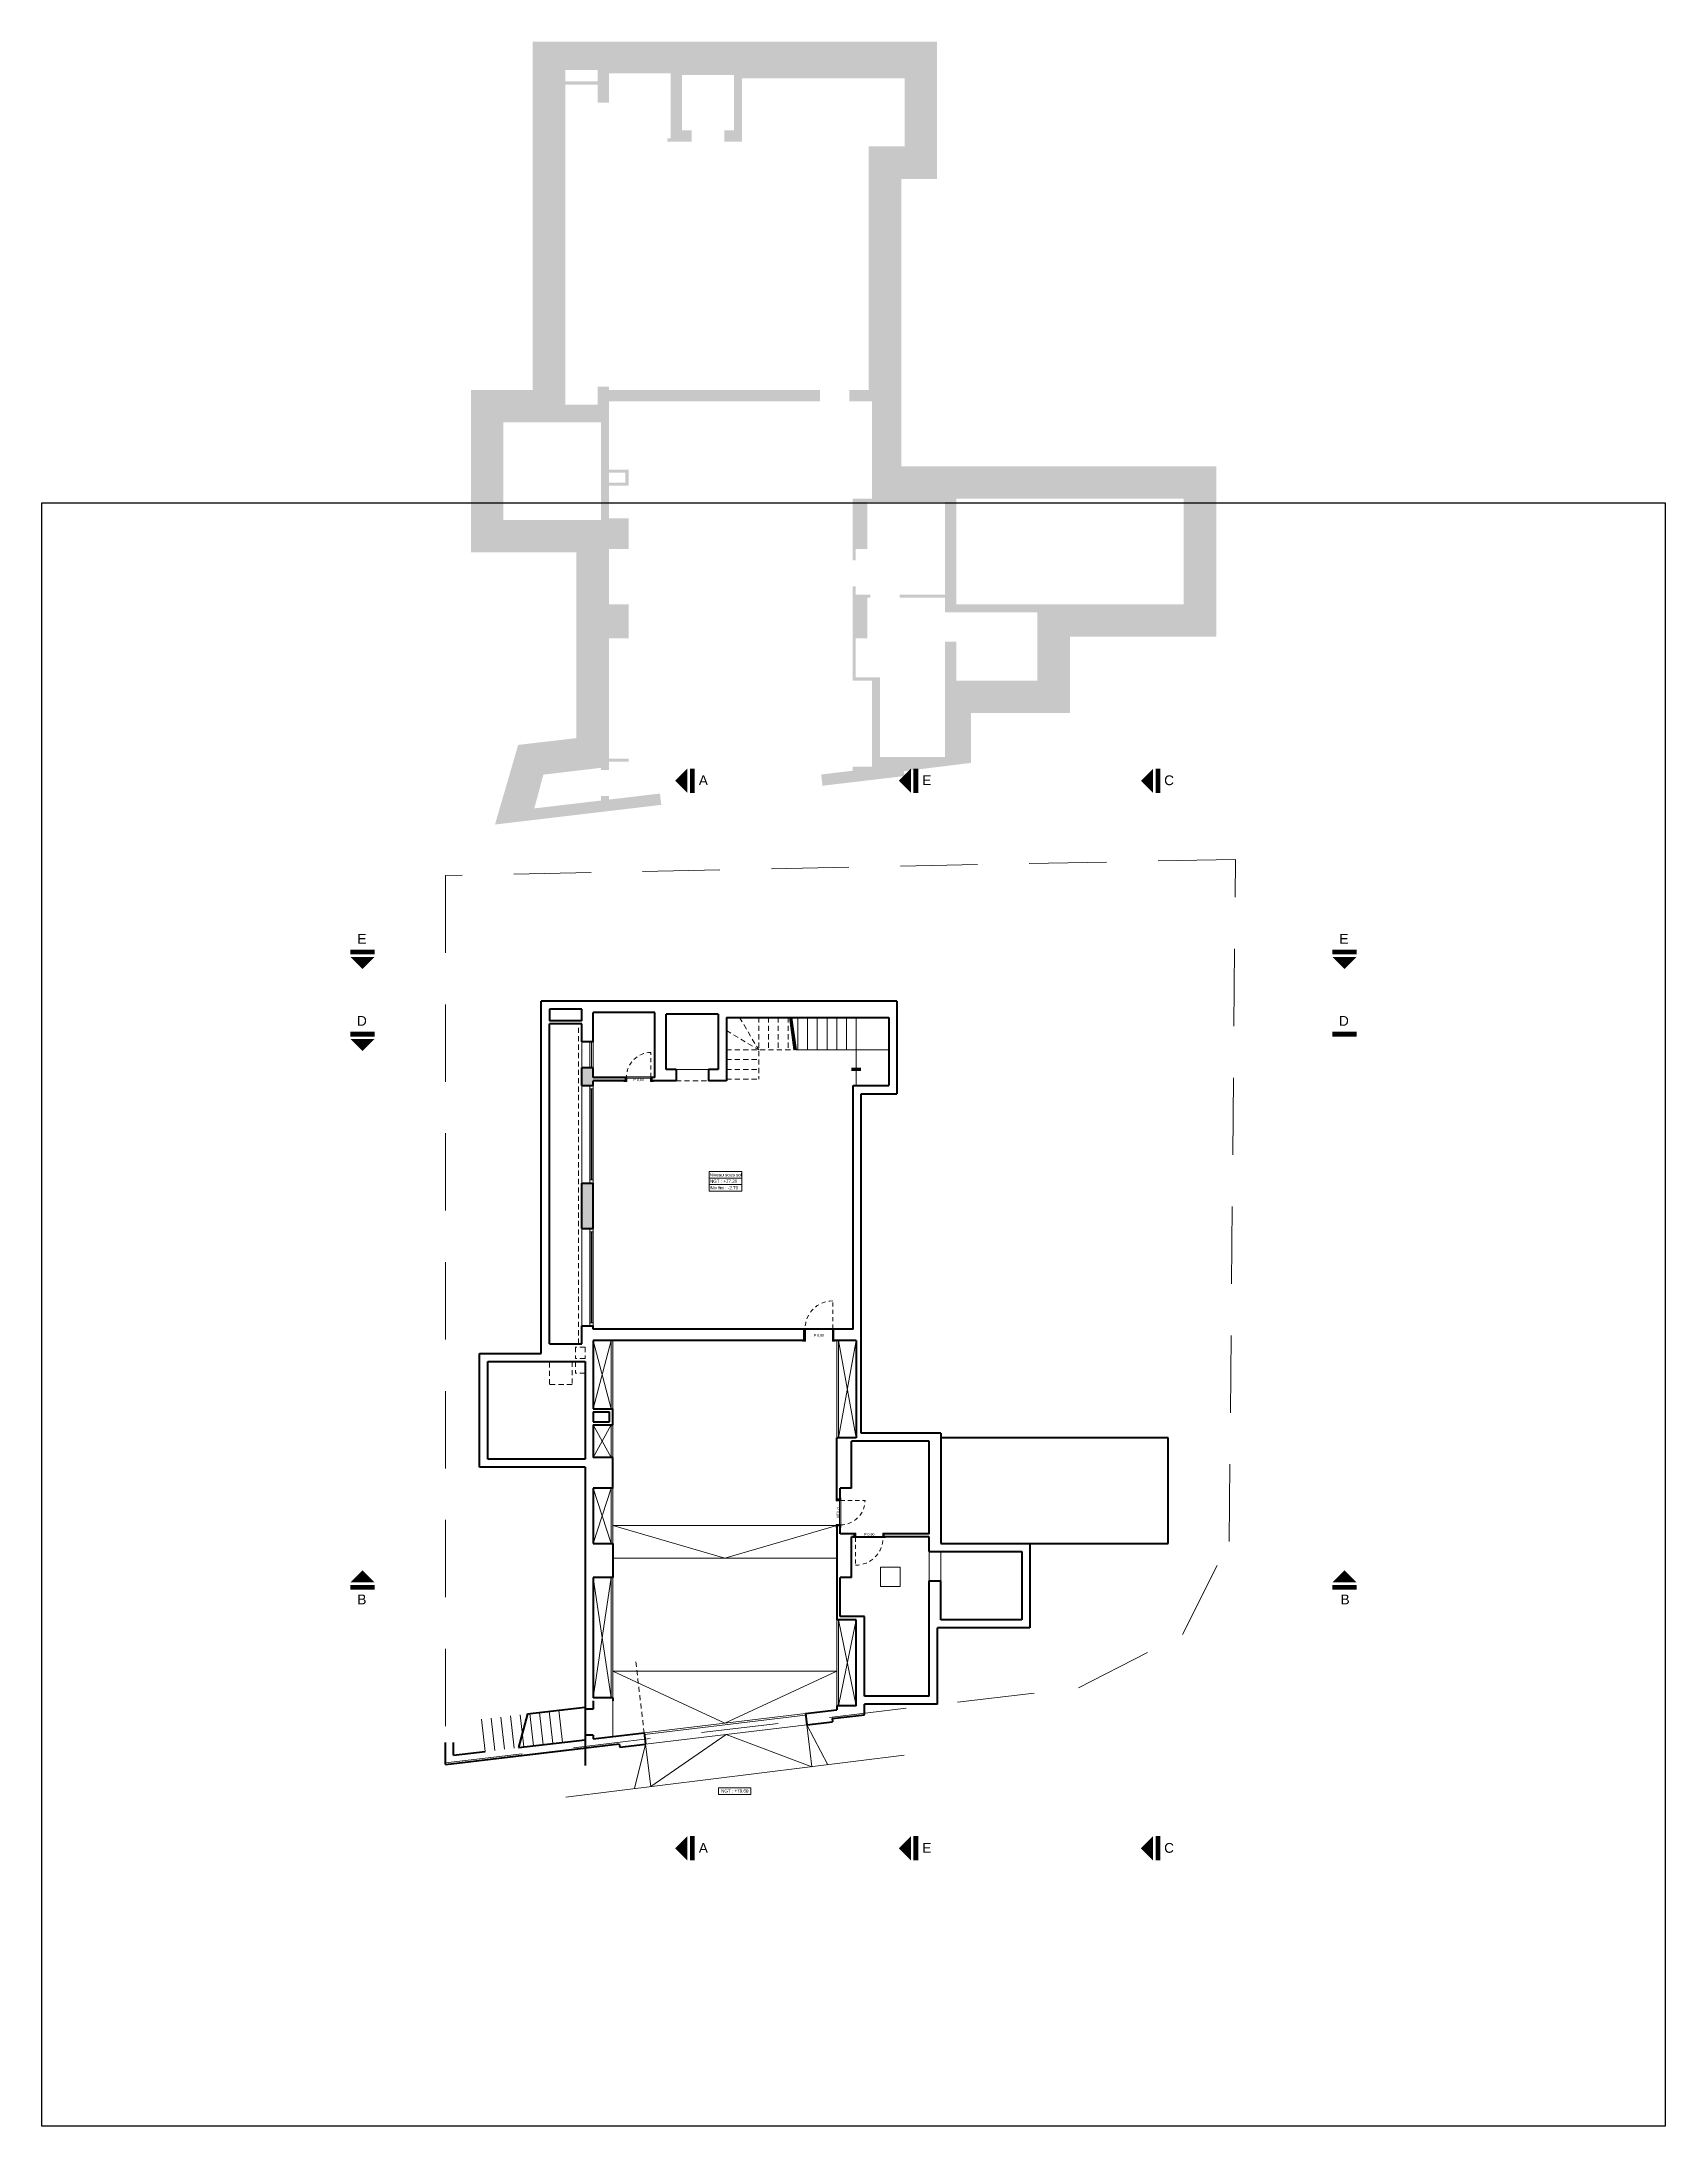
# Model space of a CAD drawing. Header units: millimetres. Extents: x 898 to 1196, y 229 to 443.
# Drawn here: x 1040.7 to 1090.7, y 378.4 to 442.6 of the extents above; entities that cross this region are included whole.
import ezdxf
from ezdxf.enums import TextEntityAlignment as Align

# ---------------------------------------------------------------- set-up
doc = ezdxf.new("R2010")
doc.units = ezdxf.units.MM
for name, pattern in [('HIDDEN', [0.375, 0.25, -0.125]), ('HIDDEN2', [4.7625, 3.175, -1.5875]), ('Projeté', [3.96875, 2.38125, -1.5875])]:
    doc.linetypes.add(name, pattern=pattern)
doc.layers.get('0').update_dxf_attribs({"color": 41})
doc.layers.get('DEFPOINTS').update_dxf_attribs({"color": 53})
for name, color, linetype, lineweight in [('A-FLOR-OVHD', 1, 'Projeté', 18), ('AN-Textes', 5, 'Continuous', 13), ('p allége', 1, 'Continuous', 20), ('p caché', 3, 'HIDDEN2', 20), ('p hachure', 253, 'Continuous', 15), ('p menuiserie', 5, 'Continuous', 20), ('p mur', 7, 'Continuous', 40), ('p symbole', 6, 'Continuous', 20), ('p texte', 7, 'Continuous', 15)]:
    doc.layers.add(name, color=color, linetype=linetype, lineweight=lineweight)
doc.styles.add('ARIAL', font='Arial.ttf', dxfattribs={"height": 0.1})
doc.dimstyles.new('ISO-25', dxfattribs={"dimtxt": 2.5, "dimasz": 2.5, "dimexe": 1.25, "dimexo": 0.625, "dimtad": 1, "dimtxsty": 'Standard', "dimcen": 2.5, "dimadec": 0, "dimazin": 0, "dimtfac": 1, "dimtmove": 0, "dimatfit": 3, "dimfxl": 1, "dimarcsym": 0})

msp = doc.modelspace()

# ---------------------------------------------------------------- texts
at = {"layer": 'p texte', "style": 'ARIAL'}
for s, height, p in [('A', 0.3, (1061.104, 419.903)), ('E', 0.3, (1067.987, 419.903)), ('C', 0.3, (1075.446, 419.903)), ('E', 0.3, (1050.589, 415.02)), ('E', 0.3, (1080.83, 415.02)), ('D', 0.3, (1050.589, 412.494)), ('D', 0.3, (1080.83, 412.494)), ('Niveau sous sol', 0.1, (1061.794, 407.755)), ('NGT : +77.20', 0.1, (1061.728, 407.555)), ('Niv fini : -2.70', 0.1, (1061.749, 407.355)), ('B', 0.3, (1050.589, 394.675)), ('B', 0.3, (1080.868, 394.675)), ('NGT : +78.60', 0.1, (1062.071, 388.779)), ('A', 0.3, (1061.104, 387.024)), ('E', 0.3, (1067.987, 387.024)), ('C', 0.3, (1075.446, 387.024))]:
    msp.add_text(s, height=height, dxfattribs=at).set_placement(p, align=Align.MIDDLE)

# ---------------------------------------------------------------- blocks, each defined once
blk = doc.blocks.new('*U41')
at = {"layer": 'p menuiserie'}
for p, q in [((3, 0), (0, 0)), ((3, -0.1), (0, -0.1)), ((0.1, 0), (0.1, -0.1)), ((2.9, -0.04), (0.1, -0.04)), ((2.9, -0.06), (0.1, -0.06)), ((2.9, 0), (2.9, -0.1))]:
    blk.add_line(p, q, dxfattribs=at)
blk = doc.blocks.new('*U42')
at = {"layer": 'p menuiserie'}
for p, q in [((3, 0), (0, 0)), ((3, -0.1), (0, -0.1)), ((0.1, 0), (0.1, -0.1)), ((2.9, -0.04), (0.1, -0.04)), ((2.9, -0.06), (0.1, -0.06)), ((2.9, 0), (2.9, -0.1))]:
    blk.add_line(p, q, dxfattribs=at)
blk = doc.blocks.new('*D95')
at = {"layer": 'DEFPOINTS', "color": 0, "transparency": 16777216}
for p in [(-0.375, 0.04), (0.425, 0.04), (-0.375, -0.002)]:
    blk.add_point(p, dxfattribs=at)
at = {"layer": 'AN-Textes', "color": 0, "transparency": 16777216, "insert": (0.025, -0.059), "char_height": 0.08, "attachment_point": 5}
blk.add_mtext('P 0,80', dxfattribs=at)
blk = doc.blocks.new('_None')
blk = doc.blocks.new('*D97')
at = {"layer": 'DEFPOINTS', "color": 0, "transparency": 16777216}
for p in [(-0.425, 0.04), (0.375, 0.04), (0.375, -0.002)]:
    blk.add_point(p, dxfattribs=at)
at = {"layer": 'AN-Textes', "color": 0, "transparency": 16777216, "insert": (-0.025, -0.059), "char_height": 0.08, "attachment_point": 5}
blk.add_mtext('P 0,80', dxfattribs=at)
blk = doc.blocks.new('*D99')
at = {"layer": 'DEFPOINTS', "color": 0, "transparency": 16777216}
for p in [(0.475, 0.002), (-0.425, -0.04), (0.475, -0.04)]:
    blk.add_point(p, dxfattribs=at)
at = {"layer": 'AN-Textes', "color": 0, "transparency": 16777216, "insert": (0.025, 0.059), "char_height": 0.08, "attachment_point": 5}
blk.add_mtext('P 0,90', dxfattribs=at)
blk = doc.blocks.new('*D101')
at = {"layer": 'DEFPOINTS', "color": 0, "transparency": 16777216}
for p in [(-0.475, -0.085), (-0.475, -0.127), (0.425, -0.085)]:
    blk.add_point(p, dxfattribs=at)
at = {"layer": 'AN-Textes', "color": 0, "transparency": 16777216, "insert": (-0.025, -0.184), "char_height": 0.08, "attachment_point": 5}
blk.add_mtext('P 0,90', dxfattribs=at)
blk = doc.blocks.new('*U94')
at = {"linetype": 'HIDDEN', "ltscale": 0.5}
blk.add_line((0.4, 0.035), (0.4, 0.785), dxfattribs=at)
for p, q in [((-0.43, 0.015), (-0.375, 0.015)), ((-0.375, -0.085), (-0.375, 0.015)), ((0.4, 0.035), (-0.35, 0.035)), ((0.4, 0), (-0.35, 0)), ((0.425, -0.085), (0.425, 0.015)), ((0.48, 0.015), (0.425, 0.015)), ((-0.43, -0.085), (-0.375, -0.085)), ((0.48, -0.085), (0.425, -0.085))]:
    blk.add_line(p, q)
for points in [[(-0.43, 0.015), (-0.43, 0.035), (-0.36, 0.035), (-0.36, 0.035), (-0.35, 0.035), (-0.35, 0), (-0.34, 0), (-0.34, -0.05), (-0.34, -0.05), (-0.34, -0.085), (-0.34, -0.085), (-0.34, -0.105), (-0.43, -0.105), (-0.43, -0.085)], [(0.48, 0.015), (0.48, 0.035), (0.41, 0.035), (0.41, 0.035), (0.4, 0.035), (0.4, 0), (0.39, 0), (0.39, -0.05), (0.39, -0.05), (0.39, -0.085), (0.39, -0.085), (0.39, -0.105), (0.48, -0.105), (0.48, -0.085)]]:
    blk.add_lwpolyline(points)
blk.add_arc((0.4, 0.035), 0.75, 90, 180, dxfattribs=at)
at = {"layer": 'AN-Textes'}
dim = blk.add_linear_dim(base=(-0.375, -0.002), p1=(0.425, 0.04), p2=(-0.375, 0.04), angle=180, text='P <>', dimstyle='ISO-25', override={"dimtxt": 0.08, "dimasz": 0.02, "dimexe": 0.6, "dimexo": 0, "dimgap": 0.01, "dimtad": 2, "dimjust": 0, "dimzin": 0, "dimblk1": 'None', "dimblk2": 'None', "dimsah": 1, "dimse1": 1, "dimse2": 1, "dimsd1": 1, "dimsd2": 1, "dimtix": 1, "dimtmove": 2}, dxfattribs=at)
dim.commit()
dim.dimension.update_dxf_attribs({"geometry": '*D95', "text_midpoint": (0.025, -0.059)})
blk = doc.blocks.new('*U96')
at = {"linetype": 'HIDDEN', "ltscale": 0.5}
blk.add_line((-0.4, 0.035), (-0.4, 0.785), dxfattribs=at)
for p, q in [((-0.48, 0.015), (-0.425, 0.015)), ((-0.425, -0.085), (-0.425, 0.015)), ((-0.4, 0.035), (0.35, 0.035)), ((-0.4, 0), (0.35, 0)), ((0.375, -0.085), (0.375, 0.015)), ((0.43, 0.015), (0.375, 0.015)), ((-0.48, -0.085), (-0.425, -0.085)), ((0.43, -0.085), (0.375, -0.085))]:
    blk.add_line(p, q)
for points in [[(-0.48, 0.015), (-0.48, 0.035), (-0.41, 0.035), (-0.41, 0.035), (-0.4, 0.035), (-0.4, 0), (-0.39, 0), (-0.39, -0.05), (-0.39, -0.05), (-0.39, -0.085), (-0.39, -0.085), (-0.39, -0.105), (-0.48, -0.105), (-0.48, -0.085)], [(0.43, 0.015), (0.43, 0.035), (0.36, 0.035), (0.36, 0.035), (0.35, 0.035), (0.35, 0), (0.34, 0), (0.34, -0.05), (0.34, -0.05), (0.34, -0.085), (0.34, -0.085), (0.34, -0.105), (0.43, -0.105), (0.43, -0.085)]]:
    blk.add_lwpolyline(points)
blk.add_arc((-0.4, 0.035), 0.75, 0, 90, dxfattribs=at)
at = {"layer": 'AN-Textes'}
dim = blk.add_linear_dim(base=(0.375, -0.002), p1=(-0.425, 0.04), p2=(0.375, 0.04), angle=0, text='P <>', dimstyle='ISO-25', override={"dimtxt": 0.08, "dimasz": 0.02, "dimexe": 0.6, "dimexo": 0, "dimgap": 0.01, "dimtad": 2, "dimjust": 0, "dimzin": 0, "dimblk1": 'None', "dimblk2": 'None', "dimsah": 1, "dimse1": 1, "dimse2": 1, "dimsd1": 1, "dimsd2": 1, "dimtix": 1, "dimtmove": 2}, dxfattribs=at)
dim.commit()
dim.dimension.update_dxf_attribs({"geometry": '*D97', "text_midpoint": (-0.025, -0.059)})
blk = doc.blocks.new('*U98')
for p, q in [((-0.48, 0.085), (-0.425, 0.085)), ((-0.425, 0.085), (-0.425, -0.015)), ((-0.4, 0), (0.45, 0)), ((0.475, 0.085), (0.475, -0.015)), ((0.53, 0.085), (0.475, 0.085)), ((-0.48, -0.015), (-0.425, -0.015)), ((-0.4, -0.035), (0.45, -0.035)), ((0.53, -0.015), (0.475, -0.015))]:
    blk.add_line(p, q)
at = {"linetype": 'HIDDEN', "ltscale": 0.5}
blk.add_line((-0.4, -0.035), (-0.4, -0.885), dxfattribs=at)
for points in [[(-0.48, -0.015), (-0.48, -0.035), (-0.41, -0.035), (-0.41, -0.035), (-0.4, -0.035), (-0.4, 0), (-0.39, 0), (-0.39, 0.05), (-0.39, 0.05), (-0.39, 0.085), (-0.39, 0.085), (-0.39, 0.105), (-0.48, 0.105), (-0.48, 0.085)], [(0.53, -0.015), (0.53, -0.035), (0.46, -0.035), (0.46, -0.035), (0.45, -0.035), (0.45, 0), (0.44, 0), (0.44, 0.05), (0.44, 0.05), (0.44, 0.085), (0.44, 0.085), (0.44, 0.105), (0.53, 0.105), (0.53, 0.085)]]:
    blk.add_lwpolyline(points)
blk.add_arc((-0.4, -0.035), 0.85, 270, 360, dxfattribs=at)
at = {"layer": 'AN-Textes'}
dim = blk.add_linear_dim(base=(0.475, 0.002), p1=(-0.425, -0.04), p2=(0.475, -0.04), text='P <>', dimstyle='ISO-25', override={"dimtxt": 0.08, "dimasz": 0.02, "dimexe": 0.6, "dimexo": 0, "dimgap": 0.01, "dimtad": 2, "dimjust": 0, "dimzin": 0, "dimblk1": 'None', "dimblk2": 'None', "dimsah": 1, "dimse1": 1, "dimse2": 1, "dimsd1": 1, "dimsd2": 1, "dimtix": 1, "dimtmove": 2}, dxfattribs=at)
dim.commit()
dim.dimension.update_dxf_attribs({"geometry": '*D99', "text_midpoint": (0.025, 0.059)})
blk = doc.blocks.new('*U100')
at = {"linetype": 'HIDDEN', "ltscale": 0.5}
blk.add_line((0.4, 0.035), (0.4, 0.885), dxfattribs=at)
for p, q in [((-0.53, 0.015), (-0.475, 0.015)), ((-0.475, -0.335), (-0.475, 0.015)), ((0.4, 0.035), (-0.45, 0.035)), ((0.4, 0), (-0.45, 0)), ((0.425, -0.335), (0.425, 0.015)), ((0.48, 0.015), (0.425, 0.015)), ((-0.53, -0.335), (-0.475, -0.335)), ((0.48, -0.335), (0.425, -0.335))]:
    blk.add_line(p, q)
for points in [[(-0.53, 0.015), (-0.53, 0.035), (-0.46, 0.035), (-0.46, 0.035), (-0.45, 0.035), (-0.45, 0), (-0.44, 0), (-0.44, -0.3), (-0.44, -0.3), (-0.44, -0.335), (-0.44, -0.335), (-0.44, -0.355), (-0.53, -0.355), (-0.53, -0.335)], [(0.48, 0.015), (0.48, 0.035), (0.41, 0.035), (0.41, 0.035), (0.4, 0.035), (0.4, 0), (0.39, 0), (0.39, -0.3), (0.39, -0.3), (0.39, -0.335), (0.39, -0.335), (0.39, -0.355), (0.48, -0.355), (0.48, -0.335)]]:
    blk.add_lwpolyline(points)
blk.add_arc((0.4, 0.035), 0.85, 90, 180, dxfattribs=at)
at = {"layer": 'AN-Textes'}
dim = blk.add_linear_dim(base=(-0.475, -0.127), p1=(0.425, -0.085), p2=(-0.475, -0.085), angle=180, text='P <>', dimstyle='ISO-25', override={"dimtxt": 0.08, "dimasz": 0.02, "dimexe": 0.6, "dimexo": 0, "dimgap": 0.01, "dimtad": 2, "dimjust": 0, "dimzin": 0, "dimblk1": 'None', "dimblk2": 'None', "dimsah": 1, "dimse1": 1, "dimse2": 1, "dimsd1": 1, "dimsd2": 1, "dimtix": 1, "dimtmove": 2}, dxfattribs=at)
dim.commit()
dim.dimension.update_dxf_attribs({"geometry": '*D101', "text_midpoint": (-0.025, -0.184)})

# ---------------------------------------------------------------- hatches: boundary and pattern name
at = {"layer": 'p hachure', "transparency": 33554559}
h = msp.add_hatch(color=256, dxfattribs=at)
h.dxf.hatch_style = 1
h.paths.add_polyline_path([(1057.849, 441.773), (1057.849, 441.423), (1056.849, 441.423), (1056.849, 441.773)], flags=16)
h.paths.add_polyline_path([(1068.899, 428.573), (1075.899, 428.573), (1075.899, 425.323), (1068.899, 425.323)], flags=16)
h.paths.add_polyline_path([(1057.949, 430.923), (1057.949, 427.923), (1054.949, 427.923), (1054.949, 430.923)], flags=16)
h.paths.add_polyline_path([(1058.199, 429.073), (1058.199, 429.373), (1058.699, 429.373), (1058.699, 429.073)], flags=16)
h.paths.add_polyline_path([(1068.299, 442.649), (1055.849, 442.649), (1055.849, 431.923), (1053.949, 431.923), (1053.949, 426.923), (1057.188, 426.923), (1057.188, 421.201), (1055.402, 420.992), (1054.687, 418.54), (1059.808, 419.146), (1059.767, 419.494), (1058.199, 419.308), (1058.199, 419.423), (1057.949, 419.423), (1057.949, 419.279), (1055.898, 419.036), (1056.177, 420.076), (1057.949, 420.286), (1057.949, 420.223), (1058.199, 420.223), (1058.199, 420.473), (1058.799, 420.473), (1058.799, 420.573), (1058.199, 420.573), (1058.199, 424.273), (1058.799, 424.273), (1058.799, 425.323), (1058.199, 425.323), (1058.199, 427.023), (1058.799, 427.023), (1058.799, 427.973), (1058.199, 427.973), (1058.199, 428.973), (1058.799, 428.973), (1058.799, 429.473), (1058.199, 429.473), (1058.199, 431.573), (1064.699, 431.573), (1064.699, 431.923), (1058.199, 431.923), (1058.199, 432.023), (1057.849, 432.023), (1057.849, 431.473), (1056.849, 431.473), (1056.849, 441.323), (1057.849, 441.323), (1057.849, 440.773), (1058.199, 440.773), (1058.199, 441.673), (1060.099, 441.673), (1060.099, 439.673), (1059.999, 439.673), (1059.999, 439.573), (1060.749, 439.573), (1060.749, 439.923), (1060.449, 439.923), (1060.449, 441.623), (1062.049, 441.623), (1062.049, 439.923), (1061.749, 439.923), (1061.749, 439.573), (1062.299, 439.573), (1062.299, 441.523), (1067.299, 441.523), (1067.299, 439.423), (1066.199, 439.423), (1066.199, 431.923), (1065.599, 431.923), (1065.599, 431.573), (1066.299, 431.573), (1066.299, 428.573), (1065.699, 428.573), (1065.699, 426.673), (1065.799, 426.673), (1065.799, 427.023), (1066.149, 427.023), (1066.149, 428.473), (1068.549, 428.473), (1068.549, 425.623), (1067.149, 425.623), (1067.149, 425.523), (1068.549, 425.523), (1068.549, 425.073), (1071.394, 425.073), (1071.394, 422.973), (1068.899, 422.973), (1068.899, 424.173), (1068.549, 424.173), (1068.549, 420.623), (1066.549, 420.623), (1066.549, 423.073), (1065.799, 423.073), (1065.799, 424.273), (1066.149, 424.273), (1066.149, 425.523), (1066.249, 425.523), (1066.249, 425.623), (1065.799, 425.623), (1065.799, 425.873), (1065.699, 425.873), (1065.699, 422.973), (1066.299, 422.973), (1066.299, 420.323), (1065.699, 420.323), (1065.699, 420.196), (1064.732, 420.082), (1064.773, 419.734), (1067.299, 420.033), (1067.281, 420.182), (1069.349, 420.439), (1069.349, 421.973), (1072.394, 421.973), (1072.394, 424.323), (1076.899, 424.323), (1076.899, 429.573), (1068.899, 429.573), (1067.299, 429.573), (1067.199, 429.573), (1067.199, 438.423), (1068.299, 438.423)])
h = msp.add_hatch(color=256, dxfattribs=at)
h.dxf.hatch_style = 1
h.paths.add_polyline_path([(1058.713, 410.749), (1057.713, 410.749), (1057.713, 411.049), (1057.363, 411.049), (1057.363, 410.499), (1057.713, 410.499), (1057.713, 410.649), (1058.713, 410.649)])
h = msp.add_hatch(color=256, dxfattribs=at)
h.dxf.hatch_style = 1
h.paths.add_polyline_path([(1057.713, 407.499), (1057.363, 407.499), (1057.363, 406.099), (1057.713, 406.099)])

# ---------------------------------------------------------------- linework, layer by layer
at = {"layer": 'A-FLOR-OVHD'}
msp.add_lwpolyline([(1077.3, 396.457), (1077.487, 417.467), (1053.163, 416.968), (1053.163, 389.644), (1072.658, 391.952), (1075.862, 393.591)], close=True, dxfattribs=at)
at = {"layer": 'DEFPOINTS'}
msp.add_lwpolyline([(1040.728, 428.45), (1090.728, 428.45), (1090.728, 378.45), (1040.728, 378.45)], close=True, dxfattribs=at)
at = {"layer": 'p allége'}
for p, q in [((1064.013, 412.599), (1064.013, 411.599)), ((1064.313, 412.599), (1064.313, 411.599)), ((1064.613, 412.599), (1064.613, 411.599)), ((1064.913, 412.599), (1064.913, 411.599)), ((1065.213, 412.599), (1065.213, 411.599)), ((1065.513, 412.599), (1065.513, 411.599)), ((1065.813, 412.599), (1065.813, 410.499)), ((1057.363, 411.849), (1057.363, 411.049)), ((1063.95, 411.599), (1065.813, 411.599)), ((1065.813, 411.599), (1066.813, 411.599)), ((1061.263, 410.999), (1060.263, 410.999)), ((1057.363, 407.499), (1057.363, 410.499)), ((1057.363, 403.099), (1057.363, 406.099)), ((1065.213, 396.949), (1058.313, 396.949)), ((1068.063, 395.249), (1068.063, 396.149)), ((1068.414, 395.249), (1068.414, 396.149)), ((1065.213, 395.949), (1058.313, 395.949)), ((1058.313, 392.47), (1065.213, 392.47)), ((1054.385, 389.991), (1054.267, 390.984)), ((1054.683, 390.026), (1054.565, 391.019)), ((1054.981, 390.061), (1054.863, 391.054)), ((1055.279, 390.096), (1055.161, 391.09)), ((1055.577, 390.132), (1055.459, 391.125)), ((1055.875, 390.167), (1055.757, 391.16)), ((1056.172, 390.202), (1056.055, 391.195)), ((1056.47, 390.238), (1056.353, 391.231)), ((1056.768, 390.273), (1056.651, 391.266)), ((1058.313, 391.549), (1058.313, 390.456)), ((1064.287, 390.81), (1059.322, 390.223)), ((1064.287, 390.81), (1064.44, 389.523)), ((1064.287, 390.81), (1064.936, 389.582)), ((1067.293, 389.877), (1056.867, 388.59)), ((1059.322, 390.22), (1058.987, 388.851)), ((1059.322, 390.223), (1059.483, 388.912))]:
    msp.add_line(p, q, dxfattribs=at)
msp.add_lwpolyline([(1066.563, 395.674), (1067.163, 395.674), (1067.163, 395.074), (1066.563, 395.074)], close=True, dxfattribs=at)
at = {"layer": 'p caché', "ltscale": 0.05}
for p, q in [((1057.263, 402.549), (1057.263, 412.399)), ((1061.813, 412.199), (1062.813, 411.599)), ((1062.213, 412.599), (1062.813, 411.599)), ((1062.813, 412.599), (1062.813, 410.699)), ((1063.113, 412.599), (1063.113, 411.599)), ((1063.413, 412.599), (1063.413, 411.599)), ((1063.713, 412.599), (1063.713, 411.599)), ((1061.813, 411.599), (1063.9, 411.599)), ((1061.813, 411.299), (1062.813, 411.299)), ((1061.813, 410.999), (1062.813, 410.999)), ((1060.263, 410.649), (1061.263, 410.649)), ((1061.813, 410.699), (1062.813, 410.699)), ((1061.813, 410.649), (1061.813, 410.699)), ((1056.363, 401.299), (1056.363, 401.999)), ((1057.063, 401.999), (1057.063, 401.649)), ((1057.063, 401.999), (1057.063, 401.299)), ((1057.463, 402.449), (1057.163, 402.449)), ((1057.163, 402.449), (1057.163, 402.099)), ((1057.463, 402.099), (1057.163, 402.099)), ((1057.163, 401.999), (1057.163, 401.649)), ((1057.463, 402.449), (1057.463, 402.099)), ((1057.063, 401.299), (1056.363, 401.299)), ((1057.463, 401.649), (1057.163, 401.649)), ((1059.022, 392.755), (1059.281, 390.57))]:
    msp.add_line(p, q, dxfattribs=at)
at = {"layer": 'p menuiserie'}
for p, q in [((1057.613, 411.049), (1057.613, 411.849)), ((1057.663, 411.049), (1057.663, 411.849)), ((1057.713, 411.049), (1057.713, 411.849)), ((1058.263, 400.549), (1058.263, 402.649)), ((1058.313, 400.549), (1058.313, 402.649)), ((1065.213, 399.649), (1065.213, 402.649)), ((1065.263, 399.649), (1065.263, 402.649)), ((1058.263, 399.049), (1058.263, 400.049)), ((1058.313, 399.049), (1058.313, 400.049)), ((1058.263, 398.099), (1058.263, 396.399)), ((1058.313, 398.099), (1058.313, 396.399)), ((1058.263, 395.349), (1058.263, 391.649)), ((1058.313, 395.349), (1058.313, 391.649)), ((1065.213, 394.049), (1065.213, 391.399)), ((1065.263, 394.049), (1065.263, 391.399)), ((1059.281, 390.57), (1064.246, 391.158)), ((1059.287, 390.521), (1064.252, 391.108))]:
    msp.add_line(p, q, dxfattribs=at)
at = {"layer": 'p mur'}
for p, q in [((1056.113, 402.249), (1056.113, 413.099)), ((1067.063, 413.099), (1056.113, 413.099)), ((1057.363, 412.849), (1056.363, 412.849)), ((1056.363, 412.849), (1056.363, 412.499)), ((1057.363, 412.499), (1057.363, 412.849)), ((1067.063, 413.099), (1067.063, 410.249)), ((1057.363, 412.499), (1056.363, 412.499)), ((1056.363, 402.549), (1056.363, 412.399)), ((1057.363, 412.399), (1056.363, 412.399)), ((1057.363, 411.849), (1057.363, 412.399)), ((1059.613, 412.749), (1057.713, 412.749)), ((1057.713, 411.849), (1057.713, 412.749)), ((1059.613, 410.749), (1059.613, 412.749)), ((1061.563, 412.699), (1059.963, 412.699)), ((1059.963, 410.999), (1059.963, 412.699)), ((1061.563, 412.699), (1061.563, 410.999)), ((1061.813, 412.599), (1061.813, 410.649)), ((1061.813, 412.599), (1066.813, 412.599)), ((1063.763, 412.599), (1063.9, 411.599)), ((1063.813, 412.599), (1063.95, 411.599)), ((1066.813, 412.599), (1066.813, 410.499)), ((1057.713, 411.849), (1057.363, 411.849)), ((1057.713, 411.049), (1057.363, 411.049)), ((1057.363, 410.499), (1057.363, 411.049)), ((1057.713, 410.749), (1057.713, 411.049)), ((1060.263, 410.999), (1059.963, 410.999)), ((1060.263, 410.999), (1060.263, 410.649)), ((1061.563, 410.999), (1061.263, 410.999)), ((1061.263, 410.999), (1061.263, 410.649)), ((1057.363, 410.499), (1057.713, 410.499)), ((1058.713, 410.749), (1057.713, 410.749)), ((1058.713, 410.649), (1057.713, 410.649)), ((1057.713, 410.499), (1057.713, 410.649)), ((1058.713, 410.649), (1058.713, 410.749)), ((1059.513, 410.649), (1059.513, 410.749)), ((1059.613, 410.749), (1059.513, 410.749)), ((1060.263, 410.649), (1059.513, 410.649)), ((1061.813, 410.649), (1061.263, 410.649)), ((1065.713, 410.499), (1066.813, 410.499)), ((1065.713, 402.999), (1065.713, 410.499)), ((1065.963, 410.249), (1067.063, 410.249)), ((1065.963, 399.799), (1065.963, 410.249)), ((1057.363, 407.499), (1057.713, 407.499)), ((1057.363, 406.099), (1057.363, 407.499)), ((1057.713, 406.099), (1057.713, 407.499)), ((1057.363, 406.099), (1057.713, 406.099)), ((1056.363, 402.549), (1057.363, 402.549)), ((1057.363, 403.099), (1057.713, 403.099)), ((1057.363, 402.549), (1057.363, 403.099)), ((1057.713, 402.999), (1057.713, 403.099)), ((1064.213, 402.999), (1057.713, 402.999)), ((1064.213, 402.649), (1057.713, 402.649)), ((1057.713, 402.649), (1057.713, 400.549)), ((1064.213, 402.649), (1064.213, 402.999)), ((1065.713, 402.999), (1065.113, 402.999)), ((1065.113, 402.649), (1065.113, 402.999)), ((1065.813, 402.649), (1065.113, 402.649)), ((1065.813, 402.649), (1065.813, 399.649)), ((1054.214, 402.249), (1056.113, 402.249)), ((1054.214, 398.749), (1054.214, 402.249)), ((1054.464, 401.999), (1057.464, 401.999)), ((1054.464, 398.999), (1054.464, 401.999)), ((1057.464, 401.999), (1057.464, 398.999)), ((1057.713, 400.549), (1058.313, 400.549)), ((1057.713, 400.449), (1057.713, 400.149)), ((1057.713, 400.449), (1058.213, 400.449)), ((1057.713, 400.149), (1058.213, 400.149)), ((1057.713, 400.049), (1057.713, 399.049)), ((1057.713, 400.049), (1058.313, 400.049)), ((1058.213, 400.149), (1058.213, 400.449)), ((1058.313, 400.049), (1058.313, 400.549)), ((1065.813, 399.649), (1065.213, 399.649)), ((1065.213, 397.749), (1065.213, 399.649)), ((1068.063, 399.549), (1065.663, 399.549)), ((1065.663, 398.099), (1065.663, 399.549)), ((1068.414, 399.799), (1065.963, 399.799)), ((1068.063, 396.699), (1068.063, 399.549)), ((1068.414, 399.799), (1068.414, 396.399)), ((1075.414, 399.649), (1068.414, 399.649)), ((1075.414, 396.399), (1075.414, 399.649)), ((1057.463, 398.749), (1054.214, 398.749)), ((1057.464, 398.999), (1054.464, 398.999)), ((1057.463, 398.749), (1057.463, 389.565)), ((1058.313, 399.049), (1057.713, 399.049)), ((1058.313, 398.099), (1058.313, 399.049)), ((1058.313, 398.099), (1057.713, 398.099)), ((1057.713, 398.099), (1057.713, 396.399)), ((1065.663, 398.099), (1065.313, 398.099)), ((1065.313, 397.749), (1065.313, 398.099)), ((1065.313, 397.749), (1065.213, 397.749)), ((1065.313, 396.949), (1065.213, 396.949)), ((1065.213, 396.949), (1065.213, 394.049)), ((1065.313, 396.699), (1065.313, 396.949)), ((1057.713, 396.399), (1058.313, 396.399)), ((1058.313, 396.399), (1058.313, 395.349)), ((1065.763, 396.699), (1065.313, 396.699)), ((1065.763, 396.599), (1065.663, 396.599)), ((1065.663, 395.349), (1065.663, 396.599)), ((1065.763, 396.599), (1065.763, 396.699)), ((1068.063, 396.699), (1066.663, 396.699)), ((1066.663, 396.599), (1066.663, 396.699)), ((1068.063, 396.599), (1066.663, 396.599)), ((1068.063, 396.149), (1068.063, 396.599)), ((1068.063, 396.149), (1070.908, 396.149)), ((1068.414, 396.399), (1075.414, 396.399)), ((1070.908, 396.149), (1070.908, 394.049)), ((1071.158, 396.399), (1071.158, 393.799)), ((1058.313, 395.349), (1057.713, 395.349)), ((1057.713, 395.349), (1057.713, 391.649)), ((1065.663, 395.349), (1065.313, 395.349)), ((1065.313, 394.149), (1065.313, 395.349)), ((1068.063, 391.699), (1068.063, 395.249)), ((1068.063, 395.249), (1068.414, 395.249)), ((1068.414, 394.049), (1068.414, 395.249)), ((1065.813, 394.049), (1065.213, 394.049)), ((1066.063, 394.149), (1065.313, 394.149)), ((1065.813, 391.399), (1065.813, 394.049)), ((1066.063, 391.699), (1066.063, 394.149)), ((1068.313, 391.449), (1068.313, 393.799)), ((1071.158, 393.799), (1068.313, 393.799)), ((1070.908, 394.049), (1068.414, 394.049)), ((1058.313, 391.649), (1057.713, 391.649)), ((1058.313, 391.649), (1058.313, 391.549)), ((1068.063, 391.699), (1066.063, 391.699)), ((1055.691, 391.152), (1055.413, 390.112)), ((1055.691, 391.152), (1057.463, 391.362)), ((1057.463, 391.362), (1057.463, 391.299)), ((1057.713, 391.299), (1057.463, 391.299)), ((1057.713, 391.549), (1057.713, 391.299)), ((1064.246, 391.158), (1065.213, 391.273)), ((1064.246, 391.158), (1064.287, 390.81)), ((1065.07, 391.004), (1066.063, 391.121)), ((1065.07, 391.004), (1065.082, 390.904)), ((1065.813, 391.399), (1065.213, 391.399)), ((1065.213, 391.399), (1065.213, 391.273)), ((1066.063, 391.121), (1066.063, 391.449)), ((1068.313, 391.449), (1066.063, 391.449)), ((1055.413, 390.112), (1057.463, 390.355)), ((1057.713, 390.499), (1057.463, 390.499)), ((1057.463, 390.499), (1057.463, 390.355)), ((1057.713, 390.385), (1059.281, 390.57)), ((1057.713, 390.499), (1057.713, 390.385)), ((1059.281, 390.57), (1059.322, 390.223)), ((1064.287, 390.81), (1065.082, 390.904)), ((1053.163, 389.594), (1053.163, 390.265)), ((1053.163, 389.594), (1058.516, 390.228)), ((1053.163, 389.594), (1057.493, 390.107)), ((1053.413, 389.876), (1053.413, 390.265)), ((1053.413, 389.876), (1054.385, 389.991)), ((1058.516, 390.228), (1058.528, 390.129)), ((1058.528, 390.129), (1059.322, 390.223))]:
    msp.add_line(p, q, dxfattribs=at)
at = {"layer": 'p symbole'}
for p, q in [((1062.288, 407.653), (1061.288, 407.653)), ((1062.288, 407.453), (1061.288, 407.453)), ((1058.263, 402.649), (1057.713, 400.549)), ((1058.263, 400.549), (1057.713, 402.649)), ((1065.263, 402.649), (1065.813, 399.649)), ((1065.263, 399.649), (1065.813, 402.649)), ((1058.263, 400.049), (1057.713, 399.049)), ((1058.263, 399.049), (1057.713, 400.049)), ((1057.713, 396.399), (1058.263, 398.099)), ((1057.713, 398.099), (1058.263, 396.399)), ((1058.263, 391.649), (1057.713, 395.349)), ((1058.263, 395.349), (1057.713, 391.649)), ((1065.813, 391.399), (1065.263, 394.049)), ((1065.813, 394.049), (1065.263, 391.399)), ((1061.805, 390.517), (1059.483, 388.912)), ((1064.44, 389.523), (1061.805, 390.517))]:
    msp.add_line(p, q, dxfattribs=at)
at = {"layer": 'p symbole', "color": 252, "true_color": 0x939598}
for points in [[(1060.613, 419.889, 0.75, 0, 0), (1060.238, 419.889, 0, 0, 0)], [(1067.496, 419.889, 0.75, 0, 0), (1067.121, 419.889, 0, 0, 0)], [(1074.956, 419.889, 0.75, 0, 0), (1074.581, 419.889, 0, 0, 0)], [(1050.607, 414.463, 0.75, 0, 0), (1050.607, 414.088, 0, 0, 0)], [(1080.848, 414.463, 0.75, 0, 0), (1080.848, 414.088, 0, 0, 0)], [(1050.607, 411.936, 0.75, 0, 0), (1050.607, 411.561, 0, 0, 0)], [(1050.607, 395.199, 0.75, 0, 0), (1050.607, 395.574, 0, 0, 0)], [(1080.848, 395.199, 0.75, 0, 0), (1080.848, 395.574, 0, 0, 0)], [(1060.613, 387.011, 0.75, 0, 0), (1060.238, 387.011, 0, 0, 0)], [(1067.496, 387.011, 0.75, 0, 0), (1067.121, 387.011, 0, 0, 0)], [(1074.956, 387.011, 0.75, 0, 0), (1074.581, 387.011, 0, 0, 0)]]:
    msp.add_lwpolyline(points, format="xyseb", dxfattribs=at)
at = {"layer": 'p symbole', "color": 252, "true_color": 0x939598, "const_width": 0.15}
for points in [[(1060.763, 419.514), (1060.763, 420.264)], [(1067.646, 419.514), (1067.646, 420.264)], [(1075.106, 419.514), (1075.106, 420.264)], [(1050.232, 414.613), (1050.982, 414.613)], [(1080.473, 414.613), (1081.223, 414.613)], [(1050.232, 412.086), (1050.982, 412.086)], [(1080.473, 412.086), (1081.223, 412.086)], [(1050.232, 395.049), (1050.982, 395.049)], [(1080.473, 395.049), (1081.223, 395.049)], [(1060.763, 386.636), (1060.763, 387.386)], [(1067.646, 386.636), (1067.646, 387.386)], [(1075.106, 386.636), (1075.106, 387.386)]]:
    msp.add_lwpolyline(points, dxfattribs=at)
at = {"layer": 'p symbole'}
for points in [[(1063.832, 412.099, 0, 0, 0), (1062.313, 412.099, 0, 0, 0), (1062.313, 410.699, 0.3, 0, 0), (1062.313, 410.399, 0, 0, 0)], [(1065.663, 410.999, 0.1, 0.1, 0), (1065.963, 410.999, 0, 0, 0), (1066.313, 410.999, 0, 0, 0), (1066.313, 412.099, 0, 0, 0), (1063.882, 412.099, 0, 0, 0)]]:
    msp.add_lwpolyline(points, format="xyseb", dxfattribs=at)
for points in [[(1061.288, 407.853), (1062.288, 407.853), (1062.288, 407.253), (1061.288, 407.253), (1061.288, 407.853)], [(1065.213, 396.949), (1061.763, 395.949), (1058.313, 396.949)], [(1065.213, 392.47), (1061.763, 390.864), (1058.313, 392.47)]]:
    msp.add_lwpolyline(points, dxfattribs=at)
msp.add_lwpolyline([(1061.567, 388.873), (1062.567, 388.873), (1062.567, 388.673), (1061.567, 388.673)], close=True, dxfattribs=at)

# ---------------------------------------------------------------- block references
at = {"layer": 'p menuiserie'}
for name, p in [('*U94', (1059.088, 410.734)), ('*U100', (1064.688, 402.984)), ('*U98', (1066.188, 396.614))]:
    msp.add_blockref(name, p, dxfattribs=at)
for name, p, rotation in [('*U41', (1057.713, 410.499), 269.9999999999999), ('*U42', (1057.713, 406.099), 269.9999999999999), ('*U96', (1065.298, 397.324), 270)]:
    msp.add_blockref(name, p, dxfattribs=dict(at, rotation=rotation))

msp.set_redraw_order([(e.dxf.handle, doc.entitydb.next_handle()) for e in msp.query("TEXT MTEXT ATTDEF DIMENSION ARC_DIMENSION")])  # texts and dimensions are drawn at this point

doc.saveas('drawing.dxf')
